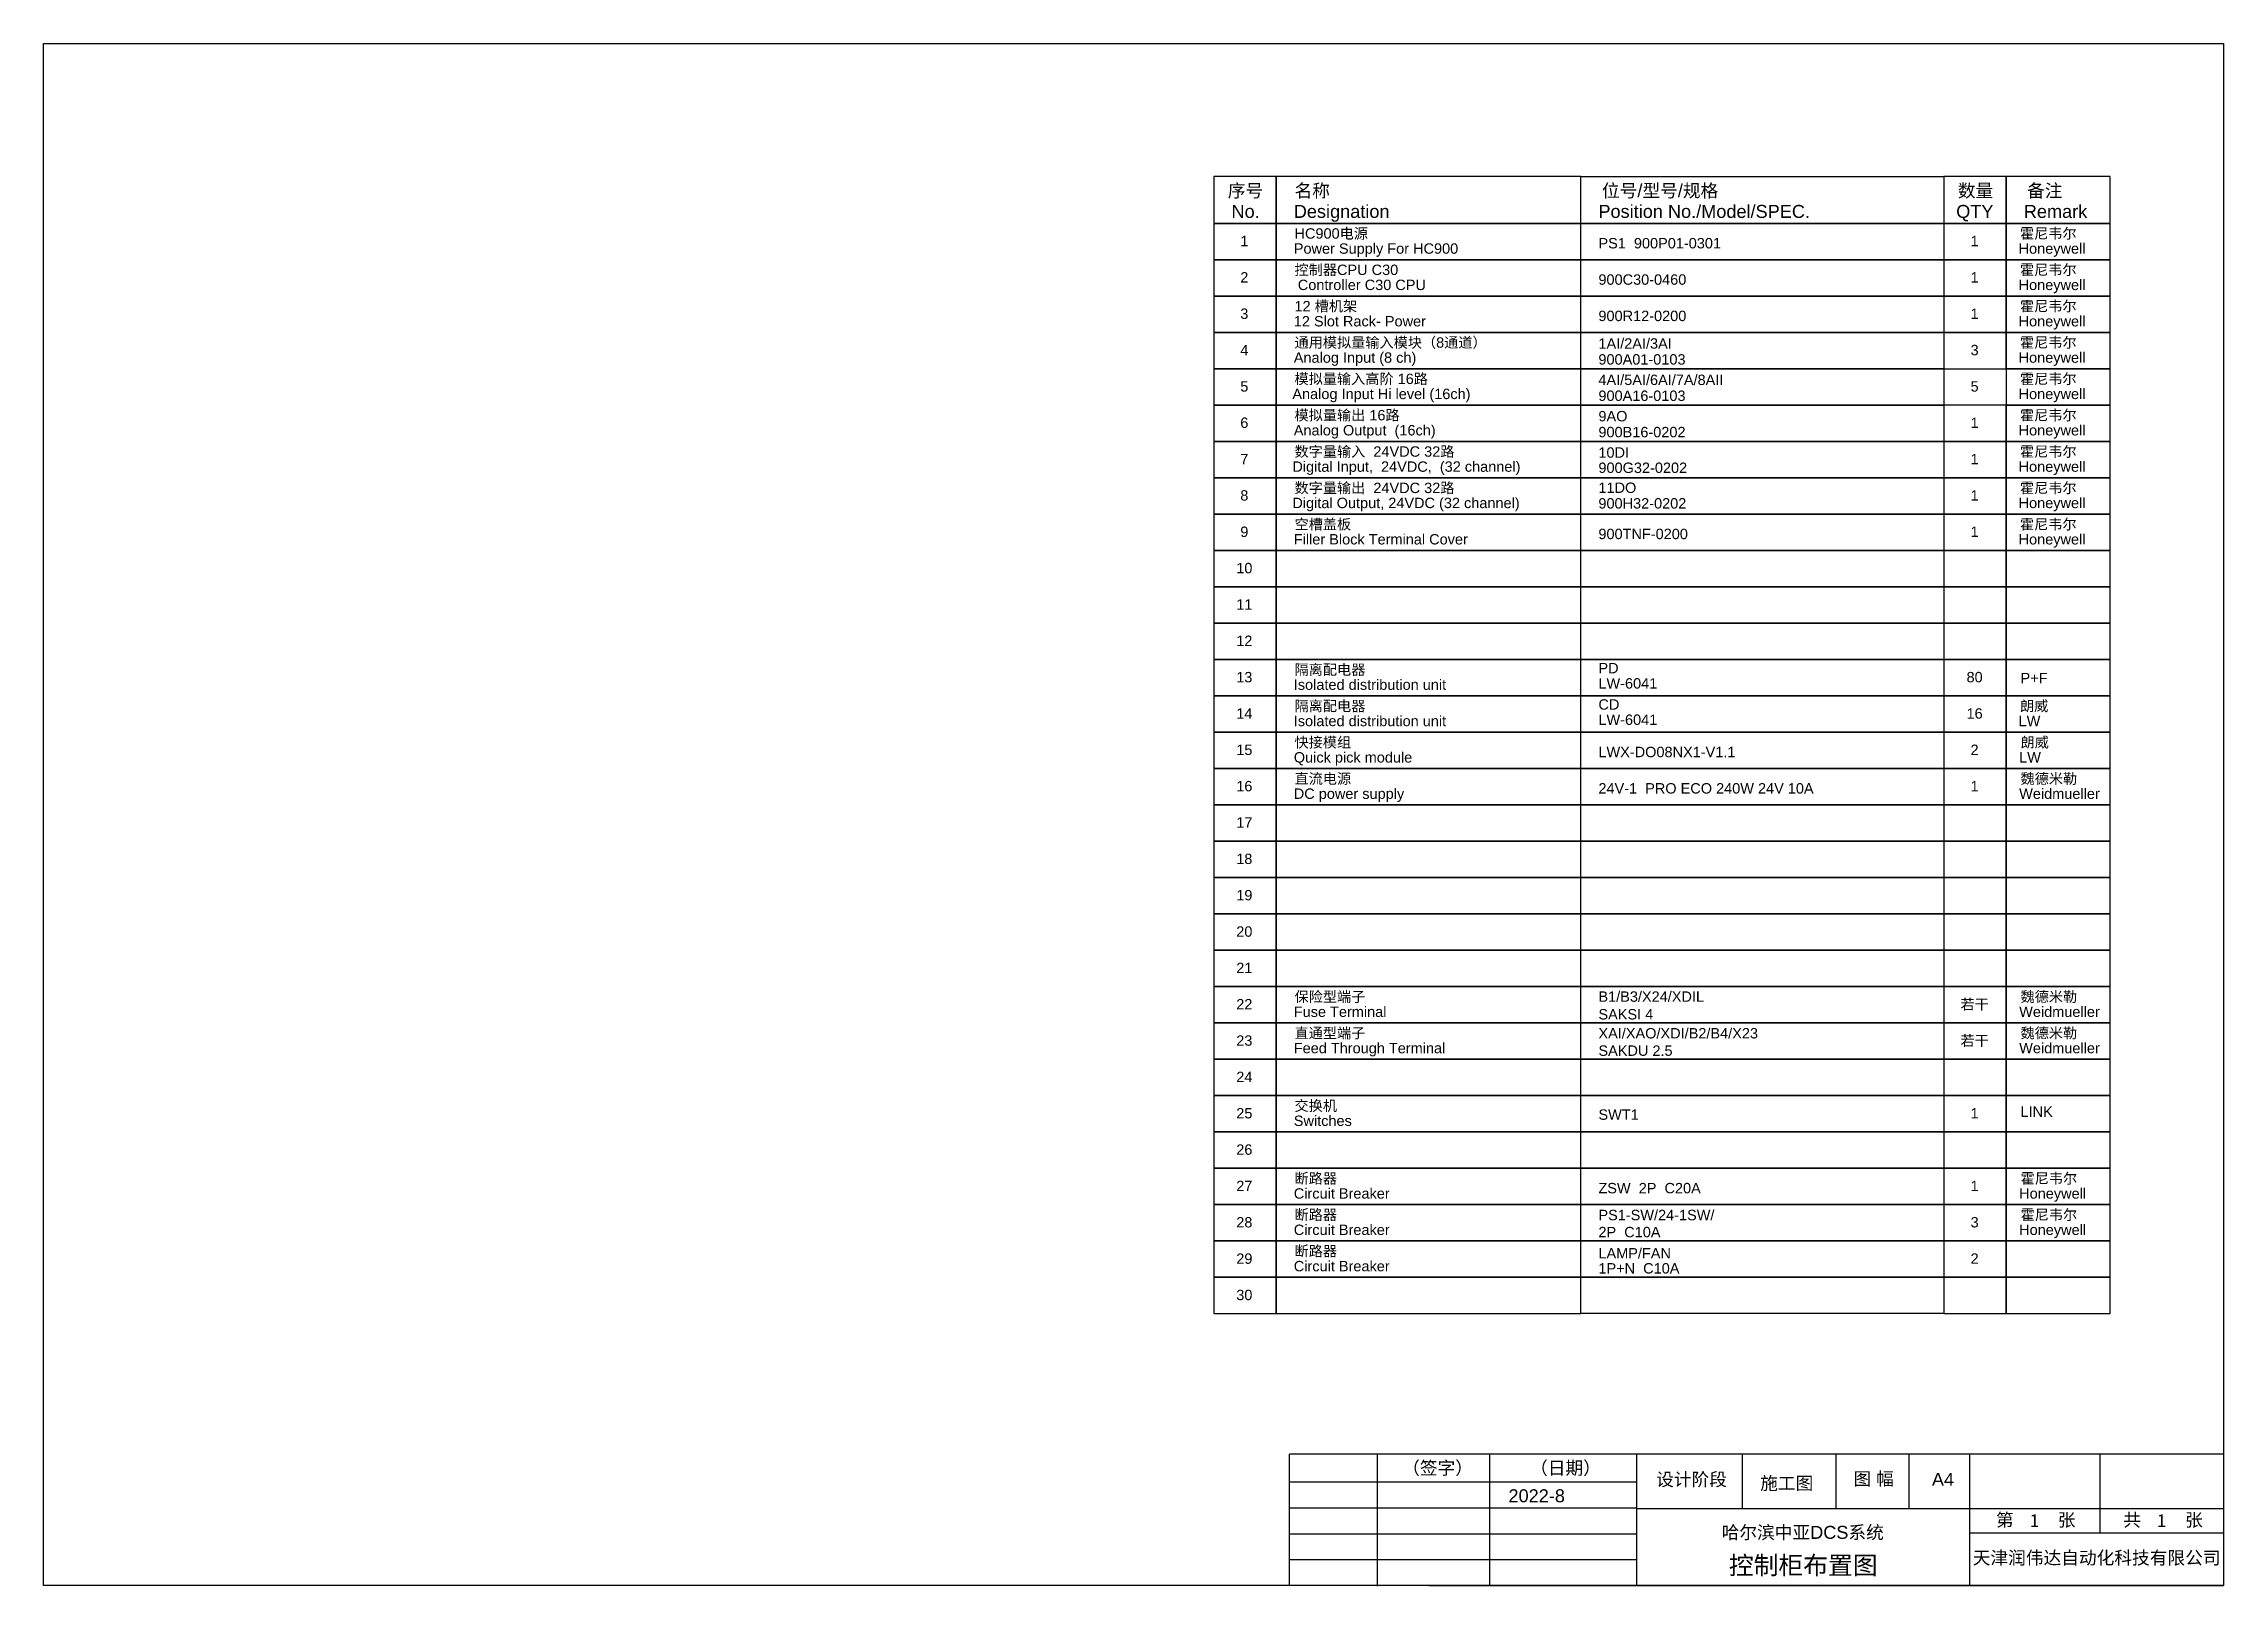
# Model space of a CAD drawing. Extents: x -159874 to -117758, y 9787 to 31117.
# Drawn here: x -146323 to -142122, y 24027 to 26998 of the extents above; entities that cross this region are included whole.
import ezdxf
from ezdxf.enums import TextEntityAlignment as Align

# ---------------------------------------------------------------- set-up
doc = ezdxf.new("R2010")
doc.units = 0
doc.layers.get('0').update_dxf_attribs({"linetype": 'CONTINUOUS'})
doc.layers.add('1', color=143, linetype='CONTINUOUS')
doc.layers.add('Dimension', color=202, linetype='CONTINUOUS')
doc.styles.add('Arial', font='arial.ttf')
doc.styles.get("Standard").update_dxf_attribs({"font": ''})
doc.styles.get('Standard').set_extended_font_data('SimSun')

msp = doc.modelspace()

# ---------------------------------------------------------------- texts
at = {"linetype": 'Continuous', "style": 'Arial'}
for s, height, p in [('序号', 25, (-144041.88707, 26702.5862)), ('名称', 25, (-143913.34524, 26702.5862)), ('位号/型号/规格', 25, (-143321.00303, 26702.5862)), ('数量', 25, (-142635.4145, 26702.5862)), ('备注', 25, (-142501.95308, 26702.5862)), ('No.', 25, (-144034.75002, 26662.5862)), ('Designation', 25, (-143914.75002, 26662.5862)), ('Position No./Model/SPEC.', 25, (-143327.82463, 26662.5862)), ('QTY', 25, (-142638.5119, 26662.5862)), ('Remark', 25, (-142508.27745, 26662.5862)), ('HC900电源', 20, (-143913.34524, 26622.5862)), ('霍尼韦尔', 20, (-142515.67111, 26622.5862)), ('Power Supply For HC900', 20, (-143914.75002, 26593.5862)), ('PS1  900P01-0301', 20, (-143327.82463, 26603.84685)), ('Honeywell', 20, (-142518.2934, 26593.5862)), ('控制器CPU C30', 20, (-143913.34524, 26552.5862)), ('900C30-0460', 20, (-143327.82463, 26533.84685)), ('霍尼韦尔', 20, (-142515.67111, 26552.5862)), (' Controller C30 CPU ', 20, (-143914.75002, 26523.5862)), ('Honeywell', 20, (-142518.2934, 26523.5862)), ('12 Slot Rack- Power', 20, (-143914.75002, 26453.5862)), ('12 槽机架', 20, (-143913.34524, 26482.5862)), ('900R12-0200', 20, (-143327.82463, 26463.84685)), ('Honeywell', 20, (-142518.2934, 26453.5862)), ('霍尼韦尔', 20, (-142515.67111, 26482.5862)), ('通用模拟量输入模块（8通道） ', 20, (-143913.34524, 26412.5862)), ('1AI/2AI/3AI', 20, (-143327.82463, 26410.69368)), ('霍尼韦尔', 20, (-142515.67111, 26412.5862)), ('Analog Input (8 ch)', 20, (-143914.75002, 26383.5862)), ('900A01-0103', 20, (-143327.82463, 26380.06311)), ('Honeywell', 20, (-142518.2934, 26383.5862)), ('模拟量输入高阶 16路', 20, (-143913.34524, 26342.5862)), ('4AI/5AI/6AI/7A/8AII', 20, (-143327.82463, 26340.69368)), ('霍尼韦尔', 20, (-142515.67111, 26342.5862)), ('Analog Input Hi level (16ch)', 20, (-143917.49304, 26313.5862)), ('900A16-0103', 20, (-143327.82463, 26310.06311)), ('Honeywell', 20, (-142518.2934, 26313.5862)), ('Analog Output  (16ch)', 20, (-143914.75002, 26243.5862)), ('模拟量输出 16路', 20, (-143913.34524, 26272.5862)), ('9AO', 20, (-143327.82463, 26270.69368)), ('900B16-0202', 20, (-143327.82463, 26240.06311)), ('Honeywell', 20, (-142518.2934, 26243.5862)), ('霍尼韦尔', 20, (-142515.67111, 26272.5862)), ('数字量输入  24VDC 32路', 20, (-143913.34524, 26202.5862)), ('10DI', 20, (-143327.82463, 26200.69368)), ('霍尼韦尔', 20, (-142515.67111, 26202.5862)), ('Digital Input,  24VDC,  (32 channel)', 20, (-143917.49304, 26173.5862)), ('900G32-0202', 20, (-143327.82463, 26171.33805)), ('Honeywell', 20, (-142518.2934, 26173.5862)), ('数字量输出  24VDC 32路', 20, (-143913.34524, 26132.5862)), ('11DO', 20, (-143327.82463, 26132.87562)), ('霍尼韦尔', 20, (-142515.67111, 26132.5862)), ('Digital Output, 24VDC (32 channel)', 20, (-143917.49304, 26103.5862)), ('900H32-0202', 20, (-143327.82463, 26102.78997)), ('Honeywell', 20, (-142518.2934, 26103.5862)), ('Filler Block Terminal Cover', 20, (-143914.75002, 26033.5862)), ('空槽盖板', 20, (-143913.34524, 26062.5862)), ('900TNF-0200', 20, (-143327.82463, 26043.84685)), ('Honeywell', 20, (-142518.2934, 26033.5862)), ('霍尼韦尔', 20, (-142515.67111, 26062.5862)), ('隔离配电器', 20, (-143913.34524, 25782.5862)), ('PD', 20, (-143327.82463, 25785.42565)), ('Isolated distribution unit', 20, (-143914.75002, 25753.5862)), ('LW-6041', 20, (-143327.82463, 25756.03916)), ('P+F', 20, (-142514.59009, 25766.2796)), ('隔离配电器', 20, (-143913.34524, 25712.5862)), ('CD', 20, (-143327.82463, 25715.42565)), ('朗威', 20, (-142515.67111, 25712.5862)), ('Isolated distribution unit', 20, (-143914.75002, 25683.5862)), ('LW-6041', 20, (-143327.82463, 25686.03916)), ('LW', 20, (-142518.2934, 25683.5862)), ('Quick pick module', 20, (-143914.75002, 25613.5862)), ('快接模组', 20, (-143913.34524, 25642.5862)), ('LWX-DO08NX1-V1.1', 20, (-143327.82463, 25623.84685)), ('LW', 20, (-142517.21238, 25613.5862)), ('朗威', 20, (-142514.59009, 25642.5862)), ('直流电源', 20, (-143913.34524, 25572.5862)), ('魏德米勒', 20, (-142514.59009, 25572.5862)), ('DC power supply', 20, (-143914.75002, 25543.5862)), ('24V-1  PRO ECO 240W 24V 10A', 20, (-143327.82463, 25553.84685)), ('Weidmueller', 20, (-142517.21238, 25543.5862)), ('保险型端子', 20, (-143913.34524, 25152.5862)), ('B1/B3/X24/XDIL', 20, (-143327.82463, 25152.76768)), ('魏德米勒', 20, (-142514.59009, 25152.5862)), ('Fuse Terminal', 20, (-143914.75002, 25123.5862)), ('SAKSI 4', 20, (-143327.82463, 25118.62674)), ('Weidmueller', 20, (-142517.21238, 25123.5862)), ('直通型端子', 20, (-143913.34524, 25082.5862)), ('XAI/XAO/XDI/B2/B4/X23', 20, (-143327.82463, 25082.11104)), ('魏德米勒', 20, (-142514.59009, 25082.5862)), ('Feed Through Terminal', 20, (-143914.75002, 25053.5862)), ('SAKDU 2.5', 20, (-143327.82463, 25048.62674)), ('Weidmueller', 20, (-142517.21238, 25053.5862)), ('交换机', 20, (-143913.34524, 24942.5862)), ('Switches', 20, (-143914.75002, 24913.5862)), ('SWT1', 20, (-143327.82463, 24925.43827)), ('LINK', 20, (-142514.59009, 24931.12356)), ('Circuit Breaker', 20, (-143914.75002, 24773.5862)), ('断路器', 20, (-143913.34524, 24802.5862)), ('ZSW  2P  C20A', 20, (-143327.82463, 24783.84685)), ('Honeywell', 20, (-142517.21238, 24773.5862)), ('霍尼韦尔', 20, (-142514.59009, 24802.5862)), ('断路器', 20, (-143913.34524, 24732.5862)), ('PS1-SW/24-1SW/', 20, (-143327.82463, 24732.03213)), ('霍尼韦尔', 20, (-142514.59009, 24732.5862)), ('Circuit Breaker', 20, (-143914.75002, 24703.5862)), ('2P  C10A', 20, (-143327.82463, 24699.16359)), ('Honeywell', 20, (-142517.21238, 24703.5862)), ('断路器', 20, (-143913.34524, 24662.5862)), ('LAMP/FAN', 20, (-143327.82463, 24658.33374)), ('Circuit Breaker', 20, (-143914.75002, 24633.5862)), ('1P+N  C10A', 20, (-143327.82463, 24629.36))]:
    msp.add_text(s, height=height, dxfattribs=at).set_placement(p)
for s, p in [('1', (-144010.02737, 26608.06626)), ('1', (-142603.0859, 26608.06626)), ('2', (-144010.02737, 26538.06626)), ('1', (-142603.0859, 26538.06626)), ('3', (-144010.02737, 26468.06626)), ('1', (-142603.0859, 26468.06626)), ('4', (-144010.02737, 26398.06626)), ('3', (-142603.0859, 26398.06626)), ('5', (-144010.02737, 26328.06626)), ('5', (-142603.0859, 26328.06626)), ('6', (-144010.02737, 26258.06626)), ('1', (-142603.0859, 26258.06626)), ('7', (-144010.02737, 26188.06626)), ('1', (-142603.0859, 26188.06626)), ('8', (-144010.02737, 26118.06626)), ('1', (-142603.0859, 26118.06626)), ('9', (-144010.02737, 26048.06626)), ('1', (-142603.0859, 26048.06626)), ('10', (-144010.02737, 25978.06626)), ('11', (-144010.02737, 25908.06626)), ('12', (-144010.02737, 25838.06626)), ('13', (-144010.02737, 25768.06626)), ('80', (-142603.0859, 25768.06626)), ('14', (-144010.02737, 25698.06626)), ('16', (-142603.0859, 25698.06626)), ('15', (-144010.02737, 25628.06626)), ('2', (-142603.0859, 25628.06626)), ('16', (-144010.02737, 25558.06626)), ('1', (-142603.0859, 25558.06626)), ('17', (-144010.02737, 25488.06626)), ('18', (-144010.02737, 25418.06626)), ('19', (-144010.02737, 25348.06626)), ('20', (-144010.02737, 25278.06626)), ('21', (-144010.02737, 25208.06626)), ('22', (-144010.02737, 25138.06626)), ('若干', (-142603.0859, 25138.06626)), ('23', (-144010.02737, 25068.06626)), ('若干', (-142603.0859, 25068.06626)), ('24', (-144010.02737, 24998.06626)), ('25', (-144010.02737, 24928.06626)), ('1', (-142603.0859, 24928.06626)), ('26', (-144010.02737, 24858.06626)), ('27', (-144010.02737, 24788.06626)), ('1', (-142603.0859, 24788.06626)), ('28', (-144010.02737, 24718.06626)), ('3', (-142603.0859, 24718.06626)), ('29', (-144010.02737, 24648.06626)), ('2', (-142603.0859, 24648.06626)), ('30', (-144010.02737, 24578.06626))]:
    msp.add_text(s, height=20, dxfattribs=at).set_placement(p, align=Align.CENTER)
at = {"layer": '1', "style": 'Arial'}
for s, p in [('（签字）', (-143705.95504, 24242.32799)), ('（日期）', (-143459.51796, 24242.32799)), ('设计阶段', (-143216.7382, 24220.36335)), ('图 幅', (-142836.47735, 24221.50683)), ('A4', (-142685.35386, 24220.41133)), ('2022-8', (-143501.09545, 24188.7379)), ('施工图', (-143016.15189, 24212.90005))]:
    msp.add_text(s, height=25, dxfattribs=at).set_placement(p)
at = {"layer": '1'}
for s, p in [('第     张', (-142561.87629, 24142.3071)), ('1', (-142496.31741, 24141.25202)), ('共     张', (-142316.69281, 24142.3071)), ('1', (-142251.13393, 24141.25202))]:
    msp.add_text(s, height=25, dxfattribs=at).set_placement(p)
at = {"layer": '1', "style": 'Arial'}
for s, height, p in [('哈尔滨中亚DCS系统', 25, (-142934.20065, 24130.79988)), ('控制柜布置图', 35, (-142933.19313, 24067.32852)), ('天津润伟达自动化科技有限公司', 25, (-142368.0047, 24081.77343))]:
    msp.add_text(s, height=height, dxfattribs=at).set_placement(p, align=Align.MIDDLE_CENTER)

# ---------------------------------------------------------------- linework, layer by layer
at = {"layer": '1'}
for p, q in [((-146323.35252, 26998.25591), (-142123.35254, 26998.25591)), ((-146323.35252, 24028.25591), (-146323.35252, 26998.25591)), ((-142123.35254, 26998.25591), (-142123.35254, 24028.25591)), ((-143754.20212, 24281.72976), (-143754.20212, 24027.43125)), ((-143537.83086, 24281.72976), (-143537.83086, 24027.43125)), ((-143254.41108, 24281.72976), (-143254.41108, 24027.43125)), ((-143050.91306, 24281.72976), (-143050.91306, 24176.82262)), ((-142870.28527, 24281.72976), (-142870.28527, 24176.82262)), ((-142729.51433, 24281.72976), (-142729.51433, 24176.82262)), ((-142612.89937, 24281.72976), (-142612.89937, 24027.43125)), ((-142361.69154, 24281.72976), (-142361.69154, 24128.9645)), ((-143923.35259, 24228.25591), (-143254.41108, 24228.25591)), ((-143923.35259, 24178.25591), (-143254.41108, 24178.25591)), ((-143254.41108, 24176.82262), (-142508.88827, 24176.82262)), ((-142510.15288, 24176.82262), (-142123.35254, 24176.82262)), ((-143923.35259, 24128.25591), (-143254.41108, 24128.25591)), ((-142123.35254, 24128.9645), (-142612.89937, 24128.9645)), ((-143923.35259, 24078.25591), (-143254.41108, 24078.25591)), ((-142123.35254, 24028.25591), (-146323.35252, 24028.25591)), ((-143654.77749, 24028.25591), (-143923.35259, 24028.25592)), ((-143654.77749, 24028.25591), (-142123.35254, 24028.25591))]:
    msp.add_line(p, q, dxfattribs=at)
at = {"layer": '1', "const_width": 3}
for points in [[(-143923.35259, 24281.72976), (-142123.35254, 24281.72976)], [(-143923.35259, 24028.25592), (-143923.35259, 24281.72976)]]:
    msp.add_lwpolyline(points, dxfattribs=at)
at = {"layer": 'Dimension', "color": 2}
for points in [[(-144068.6163, 26652.09405), (-143948.6163, 26652.09405), (-143948.6163, 26742.09405), (-144068.6163, 26742.09405)], [(-143948.6163, 26652.09405), (-143361.69091, 26652.09405), (-143361.69091, 26742.09405), (-143948.6163, 26742.09405)], [(-143361.69091, 26742.09405), (-142662.14373, 26742.09405), (-142662.14373, 26652.09405), (-143361.69091, 26652.09405)], [(-142662.14373, 26652.09405), (-142542.14373, 26652.09405), (-142542.14373, 26742.09405), (-142662.14373, 26742.09405)], [(-142542.14373, 26652.09405), (-142342.14373, 26652.09405), (-142342.14373, 26742.09405), (-142542.14373, 26742.09405)], [(-144068.6163, 26582.09405), (-143948.6163, 26582.09405), (-143948.6163, 26652.09405), (-144068.6163, 26652.09405)], [(-143948.6163, 26582.09405), (-143361.69091, 26582.09405), (-143361.69091, 26652.09405), (-143948.6163, 26652.09405)], [(-143361.69091, 26652.09405), (-142662.14373, 26652.09405), (-142662.14373, 26582.09405), (-143361.69091, 26582.09405)], [(-142662.14373, 26582.09405), (-142542.14373, 26582.09405), (-142542.14373, 26652.09405), (-142662.14373, 26652.09405)], [(-142542.14373, 26582.09405), (-142342.14373, 26582.09405), (-142342.14373, 26652.09405), (-142542.14373, 26652.09405)], [(-144068.6163, 26512.09405), (-143948.6163, 26512.09405), (-143948.6163, 26582.09405), (-144068.6163, 26582.09405)], [(-143948.6163, 26512.09405), (-143361.69091, 26512.09405), (-143361.69091, 26582.09405), (-143948.6163, 26582.09405)], [(-143361.69091, 26582.09405), (-142662.14373, 26582.09405), (-142662.14373, 26512.09405), (-143361.69091, 26512.09405)], [(-142662.14373, 26512.09405), (-142542.14373, 26512.09405), (-142542.14373, 26582.09405), (-142662.14373, 26582.09405)], [(-142542.14373, 26512.09405), (-142342.14373, 26512.09405), (-142342.14373, 26582.09405), (-142542.14373, 26582.09405)], [(-144068.6163, 26442.09405), (-143948.6163, 26442.09405), (-143948.6163, 26512.09405), (-144068.6163, 26512.09405)], [(-143948.6163, 26442.09405), (-143361.69091, 26442.09405), (-143361.69091, 26512.09405), (-143948.6163, 26512.09405)], [(-143361.69091, 26512.09405), (-142662.14373, 26512.09405), (-142662.14373, 26442.09405), (-143361.69091, 26442.09405)], [(-142662.14373, 26442.09405), (-142542.14373, 26442.09405), (-142542.14373, 26512.09405), (-142662.14373, 26512.09405)], [(-142542.14373, 26442.09405), (-142342.14373, 26442.09405), (-142342.14373, 26512.09405), (-142542.14373, 26512.09405)], [(-144068.6163, 26372.09405), (-143948.6163, 26372.09405), (-143948.6163, 26442.09405), (-144068.6163, 26442.09405)], [(-143948.6163, 26372.09405), (-143361.69091, 26372.09405), (-143361.69091, 26442.09405), (-143948.6163, 26442.09405)], [(-143361.69091, 26442.09405), (-142662.14373, 26442.09405), (-142662.14373, 26372.09405), (-143361.69091, 26372.09405)], [(-142662.14373, 26372.09405), (-142542.14373, 26372.09405), (-142542.14373, 26442.09405), (-142662.14373, 26442.09405)], [(-142542.14373, 26372.09405), (-142342.14373, 26372.09405), (-142342.14373, 26442.09405), (-142542.14373, 26442.09405)], [(-144068.6163, 26302.09405), (-143948.6163, 26302.09405), (-143948.6163, 26372.09405), (-144068.6163, 26372.09405)], [(-143948.6163, 26302.09405), (-143361.69091, 26302.09405), (-143361.69091, 26372.09405), (-143948.6163, 26372.09405)], [(-143361.69091, 26372.09405), (-142662.14373, 26372.09405), (-142662.14373, 26302.09405), (-143361.69091, 26302.09405)], [(-142542.14373, 26302.09405), (-142342.14373, 26302.09405), (-142342.14373, 26372.09405), (-142542.14373, 26372.09405)], [(-144068.6163, 26232.09405), (-143948.6163, 26232.09405), (-143948.6163, 26302.09405), (-144068.6163, 26302.09405)], [(-143948.6163, 26232.09405), (-143361.69091, 26232.09405), (-143361.69091, 26302.09405), (-143948.6163, 26302.09405)], [(-143361.69091, 26302.09405), (-142662.14373, 26302.09405), (-142662.14373, 26232.09405), (-143361.69091, 26232.09405)], [(-142662.14373, 26232.09405), (-142542.14373, 26232.09405), (-142542.14373, 26302.09405), (-142662.14373, 26302.09405)], [(-142542.14373, 26232.09405), (-142342.14373, 26232.09405), (-142342.14373, 26302.09405), (-142542.14373, 26302.09405)], [(-144068.6163, 26162.09405), (-143948.6163, 26162.09405), (-143948.6163, 26232.09405), (-144068.6163, 26232.09405)], [(-143948.6163, 26162.09405), (-143361.69091, 26162.09405), (-143361.69091, 26232.09405), (-143948.6163, 26232.09405)], [(-143361.69091, 26232.09405), (-142662.14373, 26232.09405), (-142662.14373, 26162.09405), (-143361.69091, 26162.09405)], [(-142662.14373, 26162.09405), (-142542.14373, 26162.09405), (-142542.14373, 26232.09405), (-142662.14373, 26232.09405)], [(-142662.14373, 26162.09405), (-142542.14373, 26162.09405), (-142542.14373, 26232.09405), (-142662.14373, 26232.09405)], [(-142542.14373, 26162.09405), (-142342.14373, 26162.09405), (-142342.14373, 26232.09405), (-142542.14373, 26232.09405)], [(-144068.6163, 26092.09405), (-143948.6163, 26092.09405), (-143948.6163, 26162.09405), (-144068.6163, 26162.09405)], [(-143948.6163, 26092.09405), (-143361.69091, 26092.09405), (-143361.69091, 26162.09405), (-143948.6163, 26162.09405)], [(-143361.69091, 26162.09405), (-142662.14373, 26162.09405), (-142662.14373, 26092.09405), (-143361.69091, 26092.09405)], [(-142662.14373, 26092.09405), (-142542.14373, 26092.09405), (-142542.14373, 26162.09405), (-142662.14373, 26162.09405)], [(-142662.14373, 26092.09405), (-142542.14373, 26092.09405), (-142542.14373, 26162.09405), (-142662.14373, 26162.09405)], [(-142542.14373, 26092.09405), (-142342.14373, 26092.09405), (-142342.14373, 26162.09405), (-142542.14373, 26162.09405)], [(-144068.6163, 26022.09405), (-143948.6163, 26022.09405), (-143948.6163, 26092.09405), (-144068.6163, 26092.09405)], [(-143948.6163, 26022.09405), (-143361.69091, 26022.09405), (-143361.69091, 26092.09405), (-143948.6163, 26092.09405)], [(-143361.69091, 26092.09405), (-142662.14373, 26092.09405), (-142662.14373, 26022.09405), (-143361.69091, 26022.09405)], [(-142662.14373, 26022.09405), (-142542.14373, 26022.09405), (-142542.14373, 26092.09405), (-142662.14373, 26092.09405)], [(-142662.14373, 26022.09405), (-142542.14373, 26022.09405), (-142542.14373, 26092.09405), (-142662.14373, 26092.09405)], [(-142542.14373, 26022.09405), (-142342.14373, 26022.09405), (-142342.14373, 26092.09405), (-142542.14373, 26092.09405)], [(-144068.6163, 25952.09405), (-143948.6163, 25952.09405), (-143948.6163, 26022.09405), (-144068.6163, 26022.09405)], [(-143948.6163, 25952.09405), (-143361.69091, 25952.09405), (-143361.69091, 26022.09405), (-143948.6163, 26022.09405)], [(-143948.6163, 25952.09405), (-143361.69091, 25952.09405), (-143361.69091, 26022.09405), (-143948.6163, 26022.09405)], [(-143361.69091, 26022.09405), (-142662.14373, 26022.09405), (-142662.14373, 25952.09405), (-143361.69091, 25952.09405)], [(-142662.14373, 25952.09405), (-142542.14373, 25952.09405), (-142542.14373, 26022.09405), (-142662.14373, 26022.09405)], [(-142542.14373, 25952.09405), (-142342.14373, 25952.09405), (-142342.14373, 26022.09405), (-142542.14373, 26022.09405)], [(-144068.6163, 25882.09405), (-143948.6163, 25882.09405), (-143948.6163, 25952.09405), (-144068.6163, 25952.09405)], [(-143948.6163, 25882.09405), (-143361.69091, 25882.09405), (-143361.69091, 25952.09405), (-143948.6163, 25952.09405)], [(-143361.69091, 25952.09405), (-142662.14373, 25952.09405), (-142662.14373, 25882.09405), (-143361.69091, 25882.09405)], [(-142662.14373, 25882.09405), (-142542.14373, 25882.09405), (-142542.14373, 25952.09405), (-142662.14373, 25952.09405)], [(-142542.14373, 25882.09405), (-142342.14373, 25882.09405), (-142342.14373, 25952.09405), (-142542.14373, 25952.09405)], [(-144068.6163, 25812.09405), (-143948.6163, 25812.09405), (-143948.6163, 25882.09405), (-144068.6163, 25882.09405)], [(-143948.6163, 25812.09405), (-143361.69091, 25812.09405), (-143361.69091, 25882.09405), (-143948.6163, 25882.09405)], [(-143361.69091, 25882.09405), (-142662.14373, 25882.09405), (-142662.14373, 25812.09405), (-143361.69091, 25812.09405)], [(-142662.14373, 25812.09405), (-142542.14373, 25812.09405), (-142542.14373, 25882.09405), (-142662.14373, 25882.09405)], [(-142542.14373, 25812.09405), (-142342.14373, 25812.09405), (-142342.14373, 25882.09405), (-142542.14373, 25882.09405)], [(-144068.6163, 25742.09405), (-143948.6163, 25742.09405), (-143948.6163, 25812.09405), (-144068.6163, 25812.09405)], [(-143948.6163, 25742.09405), (-143361.69091, 25742.09405), (-143361.69091, 25812.09405), (-143948.6163, 25812.09405)], [(-143361.69091, 25812.09405), (-142662.14373, 25812.09405), (-142662.14373, 25742.09405), (-143361.69091, 25742.09405)], [(-142662.14373, 25742.09405), (-142542.14373, 25742.09405), (-142542.14373, 25812.09405), (-142662.14373, 25812.09405)], [(-142542.14373, 25742.09405), (-142342.14373, 25742.09405), (-142342.14373, 25812.09405), (-142542.14373, 25812.09405)], [(-144068.6163, 25672.09405), (-143948.6163, 25672.09405), (-143948.6163, 25742.09405), (-144068.6163, 25742.09405)], [(-143948.6163, 25672.09405), (-143361.69091, 25672.09405), (-143361.69091, 25742.09405), (-143948.6163, 25742.09405)], [(-143361.69091, 25742.09405), (-142662.14373, 25742.09405), (-142662.14373, 25672.09405), (-143361.69091, 25672.09405)], [(-142662.14373, 25672.09405), (-142542.14373, 25672.09405), (-142542.14373, 25742.09405), (-142662.14373, 25742.09405)], [(-142542.14373, 25672.09405), (-142342.14373, 25672.09405), (-142342.14373, 25742.09405), (-142542.14373, 25742.09405)], [(-144068.6163, 25602.09405), (-143948.6163, 25602.09405), (-143948.6163, 25672.09405), (-144068.6163, 25672.09405)], [(-143948.6163, 25602.09405), (-143361.69091, 25602.09405), (-143361.69091, 25672.09405), (-143948.6163, 25672.09405)], [(-143361.69091, 25672.09405), (-142662.14373, 25672.09405), (-142662.14373, 25602.09405), (-143361.69091, 25602.09405)], [(-142662.14373, 25602.09405), (-142542.14373, 25602.09405), (-142542.14373, 25672.09405), (-142662.14373, 25672.09405)], [(-142542.14373, 25602.09405), (-142342.14373, 25602.09405), (-142342.14373, 25672.09405), (-142542.14373, 25672.09405)], [(-144068.6163, 25532.09405), (-143948.6163, 25532.09405), (-143948.6163, 25602.09405), (-144068.6163, 25602.09405)], [(-143948.6163, 25532.09405), (-143361.69091, 25532.09405), (-143361.69091, 25602.09405), (-143948.6163, 25602.09405)], [(-143361.69091, 25602.09405), (-142662.14373, 25602.09405), (-142662.14373, 25532.09405), (-143361.69091, 25532.09405)], [(-142662.14373, 25532.09405), (-142542.14373, 25532.09405), (-142542.14373, 25602.09405), (-142662.14373, 25602.09405)], [(-142542.14373, 25532.09405), (-142342.14373, 25532.09405), (-142342.14373, 25602.09405), (-142542.14373, 25602.09405)], [(-144068.6163, 25462.09405), (-143948.6163, 25462.09405), (-143948.6163, 25532.09405), (-144068.6163, 25532.09405)], [(-143948.6163, 25462.09405), (-143361.69091, 25462.09405), (-143361.69091, 25532.09405), (-143948.6163, 25532.09405)], [(-143361.69091, 25532.09405), (-142662.14373, 25532.09405), (-142662.14373, 25462.09405), (-143361.69091, 25462.09405)], [(-142662.14373, 25462.09405), (-142542.14373, 25462.09405), (-142542.14373, 25532.09405), (-142662.14373, 25532.09405)], [(-142542.14373, 25462.09405), (-142342.14373, 25462.09405), (-142342.14373, 25532.09405), (-142542.14373, 25532.09405)], [(-144068.6163, 25392.09405), (-143948.6163, 25392.09405), (-143948.6163, 25462.09405), (-144068.6163, 25462.09405)], [(-143948.6163, 25392.09405), (-143361.69091, 25392.09405), (-143361.69091, 25462.09405), (-143948.6163, 25462.09405)], [(-143361.69091, 25462.09405), (-142662.14373, 25462.09405), (-142662.14373, 25392.09405), (-143361.69091, 25392.09405)], [(-142662.14373, 25392.09405), (-142542.14373, 25392.09405), (-142542.14373, 25462.09405), (-142662.14373, 25462.09405)], [(-142542.14373, 25392.09405), (-142342.14373, 25392.09405), (-142342.14373, 25462.09405), (-142542.14373, 25462.09405)], [(-144068.6163, 25322.09405), (-143948.6163, 25322.09405), (-143948.6163, 25392.09405), (-144068.6163, 25392.09405)], [(-143948.6163, 25322.09405), (-143361.69091, 25322.09405), (-143361.69091, 25392.09405), (-143948.6163, 25392.09405)], [(-143361.69091, 25392.09405), (-142662.14373, 25392.09405), (-142662.14373, 25322.09405), (-143361.69091, 25322.09405)], [(-142662.14373, 25322.09405), (-142542.14373, 25322.09405), (-142542.14373, 25392.09405), (-142662.14373, 25392.09405)], [(-142542.14373, 25322.09405), (-142342.14373, 25322.09405), (-142342.14373, 25392.09405), (-142542.14373, 25392.09405)], [(-144068.6163, 25252.09405), (-143948.6163, 25252.09405), (-143948.6163, 25322.09405), (-144068.6163, 25322.09405)], [(-143948.6163, 25252.09405), (-143361.69091, 25252.09405), (-143361.69091, 25322.09405), (-143948.6163, 25322.09405)], [(-143361.69091, 25322.09405), (-142662.14373, 25322.09405), (-142662.14373, 25252.09405), (-143361.69091, 25252.09405)], [(-142662.14373, 25252.09405), (-142542.14373, 25252.09405), (-142542.14373, 25322.09405), (-142662.14373, 25322.09405)], [(-142542.14373, 25252.09405), (-142342.14373, 25252.09405), (-142342.14373, 25322.09405), (-142542.14373, 25322.09405)], [(-144068.6163, 25182.09405), (-143948.6163, 25182.09405), (-143948.6163, 25252.09405), (-144068.6163, 25252.09405)], [(-143948.6163, 25182.09405), (-143361.69091, 25182.09405), (-143361.69091, 25252.09405), (-143948.6163, 25252.09405)], [(-143361.69091, 25252.09405), (-142662.14373, 25252.09405), (-142662.14373, 25182.09405), (-143361.69091, 25182.09405)], [(-142662.14373, 25182.09405), (-142542.14373, 25182.09405), (-142542.14373, 25252.09405), (-142662.14373, 25252.09405)], [(-142542.14373, 25182.09405), (-142342.14373, 25182.09405), (-142342.14373, 25252.09405), (-142542.14373, 25252.09405)], [(-144068.6163, 25112.09405), (-143948.6163, 25112.09405), (-143948.6163, 25182.09405), (-144068.6163, 25182.09405)], [(-143948.6163, 25112.09405), (-143361.69091, 25112.09405), (-143361.69091, 25182.09405), (-143948.6163, 25182.09405)], [(-143361.69091, 25182.09405), (-142662.14373, 25182.09405), (-142662.14373, 25112.09405), (-143361.69091, 25112.09405)], [(-142662.14373, 25112.09405), (-142542.14373, 25112.09405), (-142542.14373, 25182.09405), (-142662.14373, 25182.09405)], [(-142542.14373, 25112.09405), (-142342.14373, 25112.09405), (-142342.14373, 25182.09405), (-142542.14373, 25182.09405)], [(-144068.6163, 25042.09405), (-143948.6163, 25042.09405), (-143948.6163, 25112.09405), (-144068.6163, 25112.09405)], [(-143948.6163, 25042.09405), (-143361.69091, 25042.09405), (-143361.69091, 25112.09405), (-143948.6163, 25112.09405)], [(-143948.6163, 25042.09405), (-143361.69091, 25042.09405), (-143361.69091, 25112.09405), (-143948.6163, 25112.09405)], [(-143361.69091, 25112.09405), (-142662.14373, 25112.09405), (-142662.14373, 25042.09405), (-143361.69091, 25042.09405)], [(-142662.14373, 25042.09405), (-142542.14373, 25042.09405), (-142542.14373, 25112.09405), (-142662.14373, 25112.09405)], [(-142542.14373, 25042.09405), (-142342.14373, 25042.09405), (-142342.14373, 25112.09405), (-142542.14373, 25112.09405)], [(-144068.6163, 24972.09405), (-143948.6163, 24972.09405), (-143948.6163, 25042.09405), (-144068.6163, 25042.09405)], [(-143948.6163, 24972.09405), (-143361.69091, 24972.09405), (-143361.69091, 25042.09405), (-143948.6163, 25042.09405)], [(-143361.69091, 25042.09405), (-142662.14373, 25042.09405), (-142662.14373, 24972.09405), (-143361.69091, 24972.09405)], [(-142662.14373, 24972.09405), (-142542.14373, 24972.09405), (-142542.14373, 25042.09405), (-142662.14373, 25042.09405)], [(-142542.14373, 24972.09405), (-142342.14373, 24972.09405), (-142342.14373, 25042.09405), (-142542.14373, 25042.09405)], [(-144068.6163, 24902.09405), (-143948.6163, 24902.09405), (-143948.6163, 24972.09405), (-144068.6163, 24972.09405)], [(-143948.6163, 24902.09405), (-143361.69091, 24902.09405), (-143361.69091, 24972.09405), (-143948.6163, 24972.09405)], [(-143361.69091, 24972.09405), (-142662.14373, 24972.09405), (-142662.14373, 24902.09405), (-143361.69091, 24902.09405)], [(-142662.14373, 24902.09405), (-142542.14373, 24902.09405), (-142542.14373, 24972.09405), (-142662.14373, 24972.09405)], [(-142542.14373, 24902.09405), (-142342.14373, 24902.09405), (-142342.14373, 24972.09405), (-142542.14373, 24972.09405)], [(-144068.6163, 24832.09405), (-143948.6163, 24832.09405), (-143948.6163, 24902.09405), (-144068.6163, 24902.09405)], [(-143948.6163, 24832.09405), (-143361.69091, 24832.09405), (-143361.69091, 24902.09405), (-143948.6163, 24902.09405)], [(-143361.69091, 24902.09405), (-142662.14373, 24902.09405), (-142662.14373, 24832.09405), (-143361.69091, 24832.09405)], [(-142662.14373, 24832.09405), (-142542.14373, 24832.09405), (-142542.14373, 24902.09405), (-142662.14373, 24902.09405)], [(-142542.14373, 24832.09405), (-142342.14373, 24832.09405), (-142342.14373, 24902.09405), (-142542.14373, 24902.09405)], [(-144068.6163, 24762.09405), (-143948.6163, 24762.09405), (-143948.6163, 24832.09405), (-144068.6163, 24832.09405)], [(-143948.6163, 24762.09405), (-143361.69091, 24762.09405), (-143361.69091, 24832.09405), (-143948.6163, 24832.09405)], [(-143361.69091, 24832.09405), (-142662.14373, 24832.09405), (-142662.14373, 24762.09405), (-143361.69091, 24762.09405)], [(-142662.14373, 24762.09405), (-142542.14373, 24762.09405), (-142542.14373, 24832.09405), (-142662.14373, 24832.09405)], [(-142542.14373, 24762.09405), (-142342.14373, 24762.09405), (-142342.14373, 24832.09405), (-142542.14373, 24832.09405)], [(-144068.6163, 24692.09405), (-143948.6163, 24692.09405), (-143948.6163, 24762.09405), (-144068.6163, 24762.09405)], [(-143948.6163, 24692.09405), (-143361.69091, 24692.09405), (-143361.69091, 24762.09405), (-143948.6163, 24762.09405)], [(-143361.69091, 24762.09405), (-142662.14373, 24762.09405), (-142662.14373, 24692.09405), (-143361.69091, 24692.09405)], [(-142662.14373, 24692.09405), (-142542.14373, 24692.09405), (-142542.14373, 24762.09405), (-142662.14373, 24762.09405)], [(-142542.14373, 24692.09405), (-142342.14373, 24692.09405), (-142342.14373, 24762.09405), (-142542.14373, 24762.09405)], [(-144068.6163, 24622.09405), (-143948.6163, 24622.09405), (-143948.6163, 24692.09405), (-144068.6163, 24692.09405)], [(-143948.6163, 24622.09405), (-143361.69091, 24622.09405), (-143361.69091, 24692.09405), (-143948.6163, 24692.09405)], [(-143361.69091, 24692.09405), (-142662.14373, 24692.09405), (-142662.14373, 24622.09405), (-143361.69091, 24622.09405)], [(-142662.14373, 24622.09405), (-142542.14373, 24622.09405), (-142542.14373, 24692.09405), (-142662.14373, 24692.09405)], [(-142542.14373, 24622.09405), (-142342.14373, 24622.09405), (-142342.14373, 24692.09405), (-142542.14373, 24692.09405)], [(-144068.6163, 24552.09405), (-143948.6163, 24552.09405), (-143948.6163, 24622.09405), (-144068.6163, 24622.09405)], [(-143948.6163, 24552.09405), (-143361.69091, 24552.09405), (-143361.69091, 24622.09405), (-143948.6163, 24622.09405)], [(-143361.69091, 24622.09405), (-142662.14373, 24622.09405), (-142662.14373, 24552.09405), (-143361.69091, 24552.09405)], [(-142662.14373, 24552.09405), (-142542.14373, 24552.09405), (-142542.14373, 24622.09405), (-142662.14373, 24622.09405)], [(-142542.14373, 24552.09405), (-142342.14373, 24552.09405), (-142342.14373, 24622.09405), (-142542.14373, 24622.09405)]]:
    msp.add_lwpolyline(points, close=True, dxfattribs=at)

msp.set_redraw_order([(e.dxf.handle, doc.entitydb.next_handle()) for e in msp.query("TEXT MTEXT ATTDEF DIMENSION ARC_DIMENSION")])  # texts and dimensions are drawn at this point

doc.saveas('drawing.dxf')
